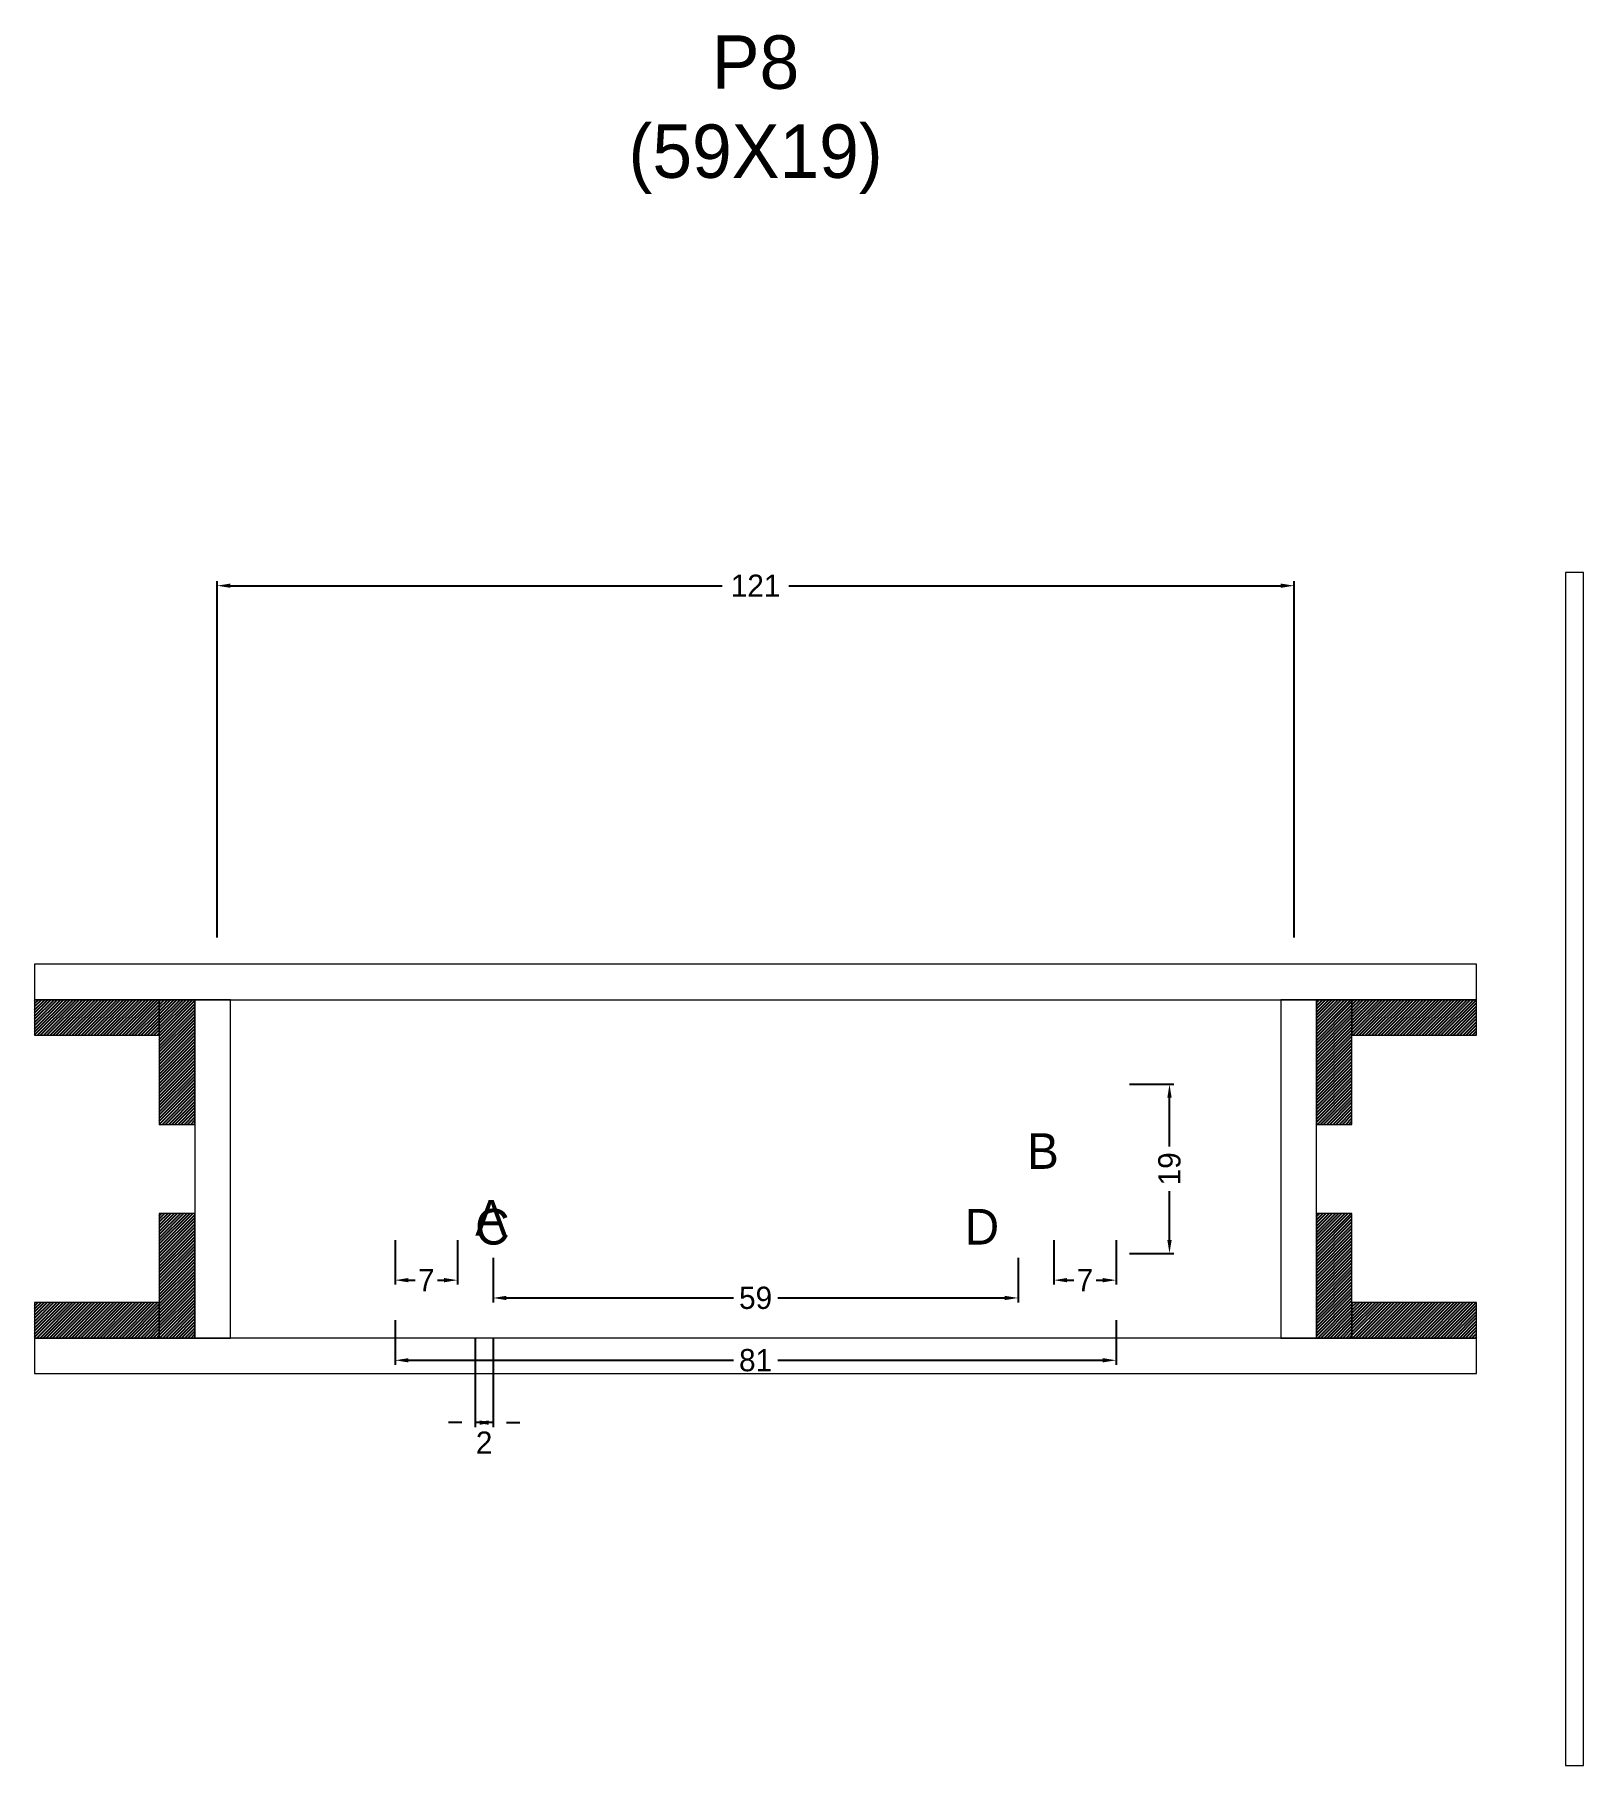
# Model space of a CAD drawing. Header units: centimetres. Extents: x -10500 to 4141, y -7986 to 295.
# Drawn here: x -81 to 93, y -2587 to -2392.6 of the extents above; entities that cross this region are included whole.
import ezdxf

# ---------------------------------------------------------------- set-up
doc = ezdxf.new("R2010")
doc.units = ezdxf.units.CM
for name, color, linetype in [('COTA', 241, 'Continuous'), ('Hachura', 251, 'Continuous'), ('NOMENCLATURA', 7, 'Continuous'), ('SARRAFO', 251, 'Continuous')]:
    doc.layers.add(name, color=color, linetype=linetype)
doc.dimstyles.new('cotax2', dxfattribs={"dimtxt": 2.5, "dimasz": 1.5, "dimexe": 0.5, "dimexo": 0.5, "dimgap": 0.5, "dimtad": 1, "dimcen": 2.5, "dimazin": 3, "dimtfac": 1, "dimtmove": 0, "dimatfit": 3})

msp = doc.modelspace()

# ---------------------------------------------------------------- texts
at = {"layer": 'NOMENCLATURA'}
for s, p in [('B', (30.5, -2520)), ('A', (-31.5, -2527.5)), ('C', (-31.5, -2528.5)), ('D', (23.5, -2528.5))]:
    msp.add_text(s, height=4, dxfattribs=at).set_placement(p)
at = {"layer": 'NOMENCLATURA', "insert": (0, -2410.5), "char_height": 6, "attachment_point": 8}
msp.add_mtext('P8\\P(59X19)', dxfattribs=at)

# ---------------------------------------------------------------- blocks, each defined once
blk = doc.blocks.new('_CLOSEDFILLED')
at = {"color": 0, "linetype": 'BYBLOCK'}
blk.add_solid([(-1, 0.16), (0, 0), (-1, -0.16)], dxfattribs=at)
blk = doc.blocks.new('*D196')
for p, q in [((-40.5, -2537), (-40.5, -2542)), ((40.5, -2537), (40.5, -2542)), ((-39, -2541.5), (-2.5, -2541.5)), ((2.5, -2541.5), (39, -2541.5))]:
    blk.add_line(p, q)
at = {"layer": 'Defpoints'}
for p in [(-40.5, -2536.5), (40.5, -2536.5), (-40.5, -2541.5)]:
    blk.add_point(p, dxfattribs=at)
at = {"layer": 'COTA', "xscale": 1.5, "yscale": 1.5, "rotation": 180}
blk.add_blockref('_CLOSEDFILLED', (-40.5, -2541.5), dxfattribs=at)
at = {"layer": 'COTA', "xscale": 1.5, "yscale": 1.5}
blk.add_blockref('_CLOSEDFILLED', (40.5, -2541.5), dxfattribs=at)
at = {"layer": 'COTA', "insert": (0, -2541.5), "char_height": 2.5, "attachment_point": 5}
blk.add_mtext('81', dxfattribs=at)
blk = doc.blocks.new('*D197')
for p, q in [((-29.5, -2530), (-29.5, -2535)), ((29.5, -2530), (29.5, -2535)), ((-28, -2534.5), (-2.5, -2534.5)), ((2.5, -2534.5), (28, -2534.5))]:
    blk.add_line(p, q)
at = {"layer": 'Defpoints'}
for p in [(-29.5, -2529.5), (29.5, -2529.5), (-29.5, -2534.5)]:
    blk.add_point(p, dxfattribs=at)
at = {"layer": 'COTA', "xscale": 1.5, "yscale": 1.5, "rotation": 180}
blk.add_blockref('_CLOSEDFILLED', (-29.5, -2534.5), dxfattribs=at)
at = {"layer": 'COTA', "xscale": 1.5, "yscale": 1.5}
blk.add_blockref('_CLOSEDFILLED', (29.5, -2534.5), dxfattribs=at)
at = {"layer": 'COTA', "insert": (0, -2534.5), "char_height": 2.5, "attachment_point": 5}
blk.add_mtext('59', dxfattribs=at)
blk = doc.blocks.new('*D198')
for p, q in [((42, -2510.5), (47, -2510.5)), ((46.5, -2517.5), (46.5, -2512)), ((46.5, -2528), (46.5, -2522.5)), ((42, -2529.5), (47, -2529.5))]:
    blk.add_line(p, q)
at = {"layer": 'Defpoints'}
for p in [(41.5, -2510.5), (41.5, -2529.5), (46.5, -2529.5)]:
    blk.add_point(p, dxfattribs=at)
at = {"layer": 'COTA', "xscale": 1.5, "yscale": 1.5}
for p, rotation in [((46.5, -2510.5), 90), ((46.5, -2529.5), 270)]:
    blk.add_blockref('_CLOSEDFILLED', p, dxfattribs=dict(at, rotation=rotation))
at = {"layer": 'COTA', "insert": (46.5, -2520), "char_height": 2.5, "attachment_point": 5, "rotation": 90}
blk.add_mtext('19', dxfattribs=at)
blk = doc.blocks.new('*D199')
for p, q in [((-40.5, -2528), (-40.5, -2533)), ((-33.5, -2528), (-33.5, -2533)), ((-39, -2532.5), (-38.25, -2532.5)), ((-35.75, -2532.5), (-35, -2532.5))]:
    blk.add_line(p, q)
at = {"layer": 'Defpoints'}
for p in [(-40.5, -2527.5), (-33.5, -2527.5), (-40.5, -2532.5)]:
    blk.add_point(p, dxfattribs=at)
at = {"layer": 'COTA', "xscale": 1.5, "yscale": 1.5, "rotation": 180}
blk.add_blockref('_CLOSEDFILLED', (-40.5, -2532.5), dxfattribs=at)
at = {"layer": 'COTA', "xscale": 1.5, "yscale": 1.5}
blk.add_blockref('_CLOSEDFILLED', (-33.5, -2532.5), dxfattribs=at)
at = {"layer": 'COTA', "insert": (-37, -2532.5), "char_height": 2.5, "attachment_point": 5}
blk.add_mtext('7', dxfattribs=at)
blk = doc.blocks.new('*D200')
for p, q in [((33.5, -2528), (33.5, -2533)), ((40.5, -2528), (40.5, -2533)), ((35, -2532.5), (35.75, -2532.5)), ((38.25, -2532.5), (39, -2532.5))]:
    blk.add_line(p, q)
at = {"layer": 'Defpoints'}
for p in [(33.5, -2527.5), (40.5, -2527.5), (33.5, -2532.5)]:
    blk.add_point(p, dxfattribs=at)
at = {"layer": 'COTA', "xscale": 1.5, "yscale": 1.5, "rotation": 180}
blk.add_blockref('_CLOSEDFILLED', (33.5, -2532.5), dxfattribs=at)
at = {"layer": 'COTA', "xscale": 1.5, "yscale": 1.5}
blk.add_blockref('_CLOSEDFILLED', (40.5, -2532.5), dxfattribs=at)
at = {"layer": 'COTA', "insert": (37, -2532.5), "char_height": 2.5, "attachment_point": 5}
blk.add_mtext('7', dxfattribs=at)
blk = doc.blocks.new('*D201')
for p, q in [((-60.5, -2494), (-60.5, -2454)), ((-59, -2454.5), (-3.75, -2454.5)), ((3.75, -2454.5), (59, -2454.5)), ((60.5, -2494), (60.5, -2454))]:
    blk.add_line(p, q)
at = {"layer": 'Defpoints'}
for p in [(-60.5, -2454.5), (-60.5, -2494.5), (60.5, -2494.5)]:
    blk.add_point(p, dxfattribs=at)
at = {"layer": 'COTA', "xscale": 1.5, "yscale": 1.5, "rotation": 180}
blk.add_blockref('_CLOSEDFILLED', (-60.5, -2454.5), dxfattribs=at)
at = {"layer": 'COTA', "xscale": 1.5, "yscale": 1.5}
blk.add_blockref('_CLOSEDFILLED', (60.5, -2454.5), dxfattribs=at)
at = {"layer": 'COTA', "insert": (0, -2454.5), "char_height": 2.5, "attachment_point": 5}
blk.add_mtext('121', dxfattribs=at)

# ---------------------------------------------------------------- dimensions: what is measured, and where the dimension line sits
at = {"layer": 'COTA'}
for base, p1, p2, picture, middle in [((-60.5, -2454.5), (-60.5, -2494.5), (60.5, -2494.5), '*D201', (0, -2454.5)), ((-40.5, -2532.5), (-40.5, -2527.5), (-33.5, -2527.5), '*D199', (-37, -2532.5)), ((33.5, -2532.5), (33.5, -2527.5), (40.5, -2527.5), '*D200', (37, -2532.5)), ((-29.5, -2534.5), (-29.5, -2529.5), (29.5, -2529.5), '*D197', (0, -2534.5)), ((-40.5, -2541.5), (-40.5, -2536.5), (40.5, -2536.5), '*D196', (0, -2541.5))]:
    dim = msp.add_linear_dim(base=base, p1=p1, p2=p2, dimstyle='cotax2', dxfattribs=at)
    dim.commit()
    dim.dimension.update_dxf_attribs({"geometry": picture, "text_midpoint": middle})
dim = msp.add_linear_dim(base=(46.5, -2529.5), p1=(41.5, -2529.5), p2=(41.5, -2510.5), angle=90, dimstyle='cotax2', dxfattribs=at)
dim.commit()
dim.dimension.update_dxf_attribs({"geometry": '*D198', "text_midpoint": (46.5, -2520)})
msp.add_linear_dim(base=(-29.5, -2548.5), p1=(-29.5, -2538.5), p2=(-31.5, -2538.5), dimstyle='cotax2', dxfattribs=at).render()

# ---------------------------------------------------------------- hatches: boundary and pattern name
at = {"layer": 'SARRAFO'}
h = msp.add_hatch(dxfattribs=at)
h.set_pattern_fill('SOLID', scale=2)
h.paths.add_polyline_path([(-81, -2505), (-67, -2505), (-67, -2501), (-81, -2501)])
h = msp.add_hatch(dxfattribs=at)
h.set_pattern_fill('SOLID', scale=2)
h.paths.add_polyline_path([(-67, -2515), (-63, -2515), (-63, -2501), (-67, -2501)])
h = msp.add_hatch(dxfattribs=at)
h.set_pattern_fill('SOLID', scale=2)
h.paths.add_polyline_path([(63, -2515), (67, -2515), (67, -2501), (63, -2501)])
h = msp.add_hatch(dxfattribs=at)
h.set_pattern_fill('SOLID', scale=2)
h.paths.add_polyline_path([(67, -2505), (81, -2505), (81, -2501), (67, -2501)])
h = msp.add_hatch(dxfattribs=at)
h.set_pattern_fill('SOLID', scale=2)
h.paths.add_polyline_path([(-67, -2539), (-63, -2539), (-63, -2525), (-67, -2525)])
h = msp.add_hatch(dxfattribs=at)
h.set_pattern_fill('SOLID', scale=2)
h.paths.add_polyline_path([(63, -2539), (67, -2539), (67, -2525), (63, -2525)])
h = msp.add_hatch(dxfattribs=at)
h.set_pattern_fill('SOLID', scale=2)
h.paths.add_polyline_path([(-81, -2539), (-67, -2539), (-67, -2535), (-81, -2535)])
h = msp.add_hatch(dxfattribs=at)
h.set_pattern_fill('SOLID', scale=2)
h.paths.add_polyline_path([(67, -2539), (81, -2539), (81, -2535), (67, -2535)])

# ---------------------------------------------------------------- linework, layer by layer
at = {"layer": 'Hachura', "lineweight": 13}
msp.add_lwpolyline([(91, -2587), (93, -2587), (93, -2453), (91, -2453)], close=True, dxfattribs=at)
at = {"layer": 'Hachura', "lineweight": 18}
for points in [[(-81, -2501), (81, -2501), (81, -2497), (-81, -2497)], [(-63, -2539), (-59, -2539), (-59, -2501), (-63, -2501)], [(59, -2539), (63, -2539), (63, -2501), (59, -2501)], [(-81, -2543), (81, -2543), (81, -2539), (-81, -2539)]]:
    msp.add_lwpolyline(points, close=True, dxfattribs=at)
at = {"layer": 'SARRAFO', "lineweight": 13}
for points in [[(-81, -2505), (-67, -2505), (-67, -2501), (-81, -2501)], [(-67, -2515), (-63, -2515), (-63, -2501), (-67, -2501)], [(63, -2515), (67, -2515), (67, -2501), (63, -2501)], [(67, -2505), (81, -2505), (81, -2501), (67, -2501)], [(-67, -2539), (-63, -2539), (-63, -2525), (-67, -2525)], [(63, -2539), (67, -2539), (67, -2525), (63, -2525)], [(-81, -2539), (-67, -2539), (-67, -2535), (-81, -2535)], [(67, -2539), (81, -2539), (81, -2535), (67, -2535)]]:
    msp.add_lwpolyline(points, close=True, dxfattribs=at)

msp.set_redraw_order([(e.dxf.handle, doc.entitydb.next_handle()) for e in msp.query("TEXT MTEXT ATTDEF DIMENSION ARC_DIMENSION")])  # texts and dimensions are drawn at this point

doc.saveas('drawing.dxf')
